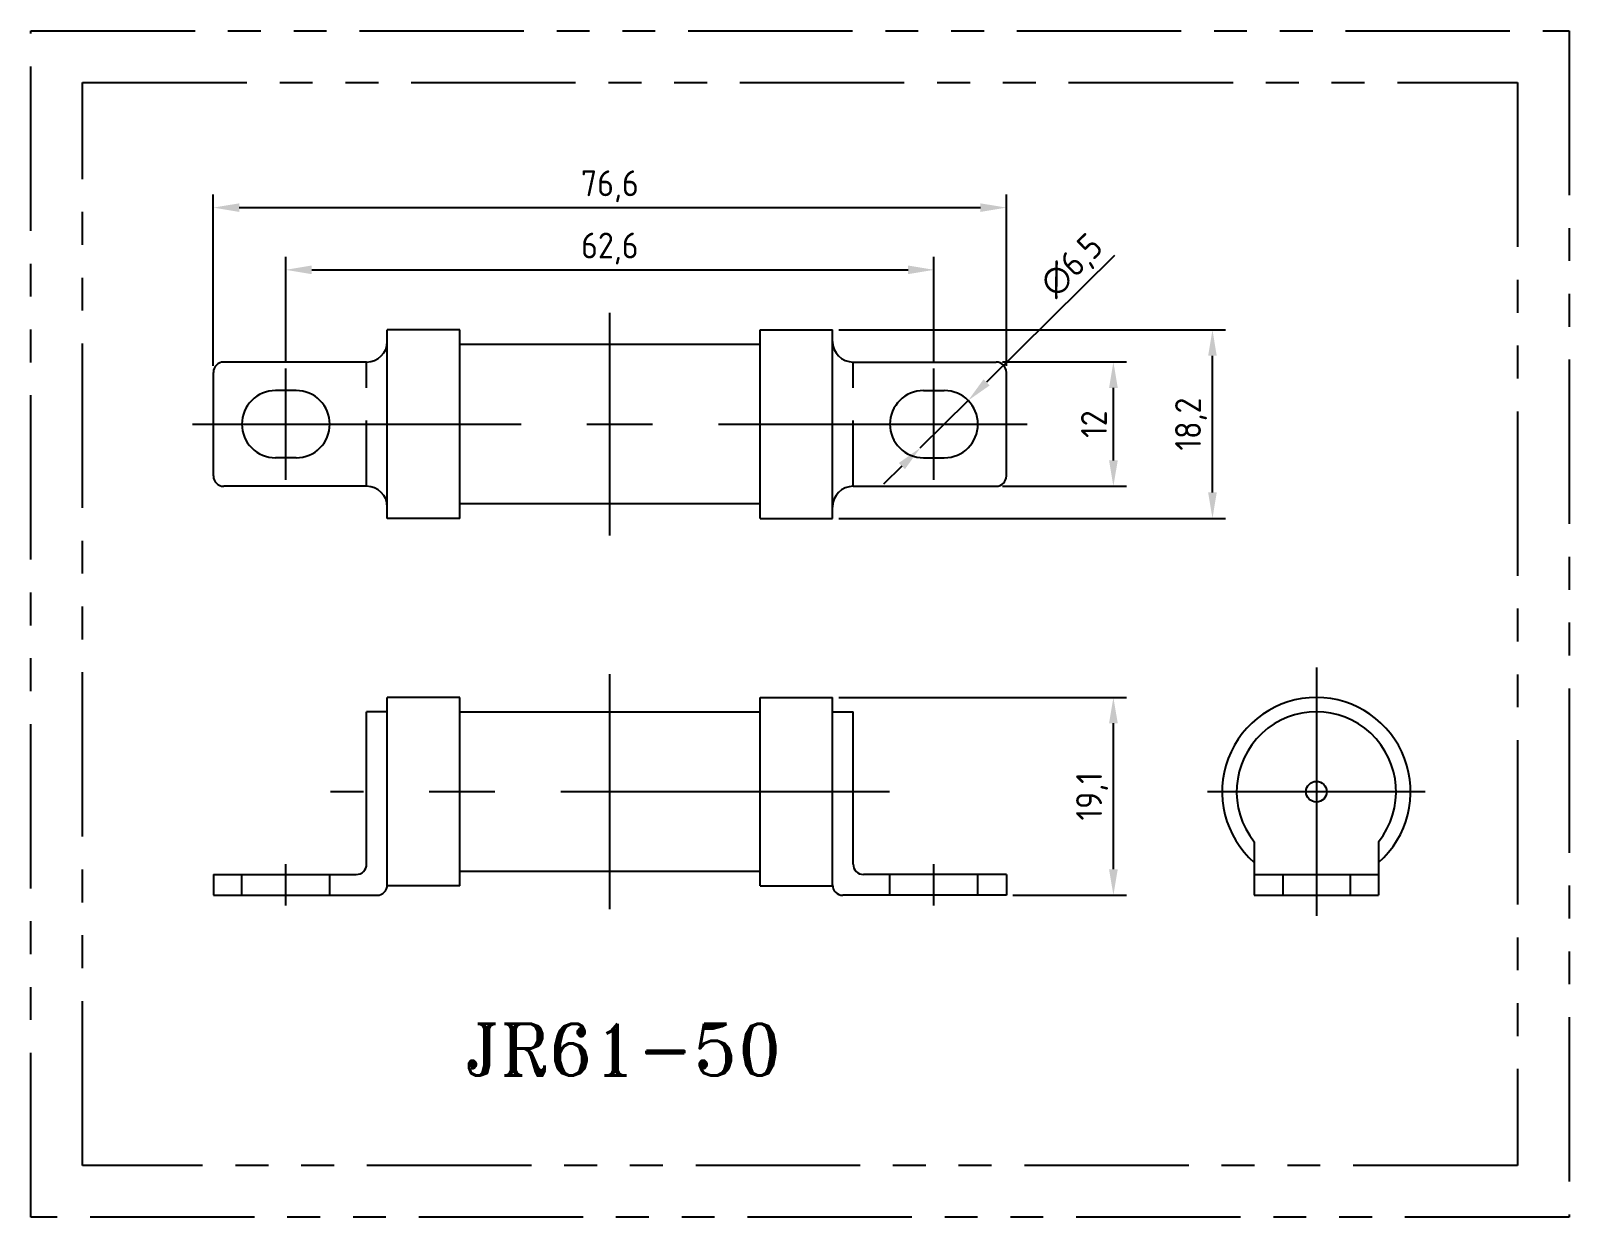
# Model space of a CAD drawing. Header units: millimetres. Extents: x 24815 to 36799, y -9299 to 5469.
# Drawn here: x 34762.6 to 34911.2, y 3207.8 to 3322.4 of the extents above; entities that cross this region are included whole.
import ezdxf

# ---------------------------------------------------------------- set-up
doc = ezdxf.new("R2010")
doc.units = ezdxf.units.MM
for name, pattern in [('CENTER', [50.8, 31.75, -6.35, 6.35, -6.35]), ('HIDDEN', [9.525, 6.35, -3.175]), ('PHANTOM2', [31.75, 15.875, -3.175, 3.175, -3.175, 3.175, -3.175])]:
    doc.linetypes.add(name, pattern=pattern)
doc.styles.add('ROMANT', font='romant')
doc.styles.get("Standard").update_dxf_attribs({"font": 'ISOCP.SHX', "bigfont": 'WHGTXT.SHX'})
doc.dimstyles.new('ISO-25', dxfattribs={"dimtxt": 2.5, "dimasz": 2.5, "dimexe": 1.25, "dimexo": 0.625, "dimtad": 1, "dimtxsty": 'Standard', "dimcen": 2.5, "dimadec": 0, "dimazin": 0, "dimtfac": 1, "dimtmove": 0, "dimatfit": 3, "dimfxl": 0, "dimarcsym": 0})

msp = doc.modelspace()

# ---------------------------------------------------------------- texts
at = {"insert": (34804.46, 3226.52, 0), "char_height": 5, "width": 85.7662, "attachment_point": 1, "style": 'ROMANT'}
msp.add_mtext('JR61-50', dxfattribs=at)

# ---------------------------------------------------------------- blocks, each defined once
blk = doc.blocks.new('*D843')
at = {"color": 0, "lineweight": -2}
for p, q in [((34840.62, 3258.03), (34868.38, 3258.03)), ((34867.13, 3241.43), (34867.13, 3255.53)), ((34857.42, 3238.93), (34868.38, 3238.93))]:
    blk.add_line(p, q, dxfattribs=at)
at = {"color": 0}
for points in [[(34866.71, 3255.53), (34867.55, 3255.53), (34867.13, 3258.03)], [(34866.71, 3241.43), (34867.55, 3241.43), (34867.13, 3238.93)]]:
    blk.add_solid(points, dxfattribs=at)
at = {"layer": 'Defpoints', "color": 0}
for p in [(34839.99, 3258.03), (34867.13, 3258.03), (34856.79, 3238.93)]:
    blk.add_point(p, dxfattribs=at)
at = {"color": 0, "insert": (34865.07, 3248.48), "char_height": 2.5, "attachment_point": 5, "rotation": 90}
blk.add_mtext('19,1', dxfattribs=at)
blk = doc.blocks.new('*D844')
at = {"color": 0, "lineweight": -2}
for p, q in [((34780.19, 3290.04), (34780.19, 3306.58)), ((34856.79, 3290.04), (34856.79, 3306.58)), ((34782.69, 3305.33), (34854.29, 3305.33))]:
    blk.add_line(p, q, dxfattribs=at)
at = {"color": 0}
for points in [[(34782.69, 3305.74), (34782.69, 3304.91), (34780.19, 3305.33)], [(34854.29, 3305.74), (34854.29, 3304.91), (34856.79, 3305.33)]]:
    blk.add_solid(points, dxfattribs=at)
at = {"layer": 'Defpoints', "color": 0}
for p in [(34856.79, 3305.33), (34780.19, 3289.42), (34856.79, 3289.42)]:
    blk.add_point(p, dxfattribs=at)
at = {"color": 0, "insert": (34818.49, 3307.39), "char_height": 2.5, "attachment_point": 5}
blk.add_mtext('76,6', dxfattribs=at)
blk = doc.blocks.new('*D845')
at = {"color": 0, "lineweight": -2}
for p, q in [((34867.25, 3300.69), (34854.88, 3288.46)), ((34848.48, 3282.13), (34853.1, 3286.7)), ((34846.7, 3280.37), (34844.93, 3278.61))]:
    blk.add_line(p, q, dxfattribs=at)
at = {"color": 0}
for points in [[(34854.59, 3288.75), (34855.18, 3288.16), (34853.1, 3286.7)], [(34846.41, 3280.67), (34847, 3280.08), (34848.48, 3282.13)]]:
    blk.add_solid(points, dxfattribs=at)
at = {"layer": 'Defpoints', "color": 0}
for p in [(34853.1, 3286.7), (34848.48, 3282.13)]:
    blk.add_point(p, dxfattribs=at)
at = {"color": 0, "insert": (34863.23, 3299.61), "char_height": 2.5, "attachment_point": 5, "rotation": 44.6755}
blk.add_mtext('∅6,5', dxfattribs=at)
blk = doc.blocks.new('*D846')
at = {"color": 0, "lineweight": -2}
for p, q in [((34840.62, 3293.52), (34877.95, 3293.52)), ((34876.7, 3277.82), (34876.7, 3291.02)), ((34840.62, 3275.32), (34877.95, 3275.32))]:
    blk.add_line(p, q, dxfattribs=at)
at = {"color": 0}
for points in [[(34876.28, 3291.02), (34877.11, 3291.02), (34876.7, 3293.52)], [(34876.28, 3277.82), (34877.11, 3277.82), (34876.7, 3275.32)]]:
    blk.add_solid(points, dxfattribs=at)
at = {"layer": 'Defpoints', "color": 0}
for p in [(34839.99, 3293.52), (34876.7, 3293.52), (34839.99, 3275.32)]:
    blk.add_point(p, dxfattribs=at)
at = {"color": 0, "insert": (34874.63, 3284.42), "char_height": 2.5, "attachment_point": 5, "rotation": 90}
blk.add_mtext('18,2', dxfattribs=at)
blk = doc.blocks.new('*D847')
at = {"color": 0, "lineweight": -2}
for p, q in [((34787.19, 3290.4), (34787.19, 3300.57)), ((34849.79, 3290.4), (34849.79, 3300.57)), ((34789.69, 3299.32), (34847.29, 3299.32))]:
    blk.add_line(p, q, dxfattribs=at)
at = {"color": 0}
for points in [[(34789.69, 3299.74), (34789.69, 3298.9), (34787.19, 3299.32)], [(34847.29, 3299.74), (34847.29, 3298.9), (34849.79, 3299.32)]]:
    blk.add_solid(points, dxfattribs=at)
at = {"layer": 'Defpoints', "color": 0}
for p in [(34849.79, 3299.32), (34787.19, 3289.78), (34849.79, 3289.78)]:
    blk.add_point(p, dxfattribs=at)
at = {"color": 0, "insert": (34818.49, 3301.38), "char_height": 2.5, "attachment_point": 5}
blk.add_mtext('62,6', dxfattribs=at)
blk = doc.blocks.new('*D848')
at = {"color": 0, "lineweight": -2}
for p, q in [((34856.42, 3290.42), (34868.38, 3290.42)), ((34867.13, 3280.92), (34867.13, 3287.92)), ((34856.42, 3278.42), (34868.38, 3278.42))]:
    blk.add_line(p, q, dxfattribs=at)
at = {"color": 0}
for points in [[(34866.71, 3287.92), (34867.55, 3287.92), (34867.13, 3290.42)], [(34866.71, 3280.92), (34867.55, 3280.92), (34867.13, 3278.42)]]:
    blk.add_solid(points, dxfattribs=at)
at = {"layer": 'Defpoints', "color": 0}
for p in [(34855.79, 3290.42), (34867.13, 3290.42), (34855.79, 3278.42)]:
    blk.add_point(p, dxfattribs=at)
at = {"color": 0, "insert": (34865.25, 3284.42), "char_height": 2.5, "attachment_point": 5, "rotation": 90}
blk.add_mtext('12', dxfattribs=at)

# ---------------------------------------------------------------- dimensions: what is measured, and where the dimension line sits
for base, p1, p2, picture, middle in [((34856.794, 3305.328, 0), (34780.194, 3289.415, 0), (34856.794, 3289.415, 0), '*D844', (34818.494, 3307.391, 0)), ((34849.794, 3299.32, 0), (34787.194, 3289.777, 0), (34849.794, 3289.777, 0), '*D847', (34818.494, 3301.382, 0))]:
    dim = msp.add_linear_dim(base=base, p1=p1, p2=p2, dimstyle='ISO-25')
    dim.commit()
    dim.dimension.update_dxf_attribs({"geometry": picture, "text_midpoint": middle})
dim = msp.add_diameter_dim_2p(p1=(34848.483, 3282.13, 0), p2=(34853.105, 3286.7, 0), dimstyle='ISO-25')
dim.commit()
dim.dimension.update_dxf_attribs({"geometry": '*D845', "text_midpoint": (34864.683, 3298.148, 0), "dimtype": 163})
for base, p1, p2, picture, middle in [((34876.697, 3293.515, 0), (34839.994, 3275.315, 0), (34839.994, 3293.515, 0), '*D846', (34874.634, 3284.415, 0)), ((34867.129, 3290.415, 0), (34855.794, 3278.415, 0), (34855.794, 3290.415, 0), '*D848', (34865.254, 3284.415, 0)), ((34867.129, 3258.026, 0), (34856.794, 3238.926, 0), (34839.994, 3258.026, 0), '*D843', (34865.067, 3248.476, 0))]:
    dim = msp.add_linear_dim(base=base, p1=p1, p2=p2, angle=90, dimstyle='ISO-25')
    dim.commit()
    dim.dimension.update_dxf_attribs({"geometry": picture, "text_midpoint": middle})

# ---------------------------------------------------------------- linework, layer by layer
at = {"linetype": 'CENTER'}
for p, q in [((34818.494, 3273.652, 0), (34818.494, 3295.178, 0)), ((34778.174, 3284.415, 0), (34858.814, 3284.415, 0)), ((34886.734, 3260.917, 0), (34886.734, 3236.935, 0)), ((34818.494, 3237.587, 0), (34818.494, 3260.265, 0)), ((34845.495, 3248.926, 0), (34791.492, 3248.926, 0)), ((34897.259, 3248.926, 0), (34876.21, 3248.926, 0))]:
    msp.add_line(p, q, dxfattribs=at)
at = {"color": 3}
for p, q in [((34796.994, 3275.315, 0), (34796.994, 3293.515, 0)), ((34803.994, 3293.515, 0), (34796.994, 3293.515, 0)), ((34803.994, 3275.315, 0), (34803.994, 3293.515, 0)), ((34832.994, 3275.315, 0), (34832.994, 3293.515, 0)), ((34832.994, 3293.515, 0), (34839.994, 3293.515, 0)), ((34839.994, 3275.315, 0), (34839.994, 3293.515, 0)), ((34832.994, 3292.115, 0), (34803.994, 3292.115, 0)), ((34794.994, 3290.415, 0), (34781.194, 3290.415, 0)), ((34841.994, 3290.415, 0), (34855.794, 3290.415, 0)), ((34780.194, 3279.415, 0), (34780.194, 3289.415, 0)), ((34856.794, 3279.415, 0), (34856.794, 3289.415, 0)), ((34788.194, 3287.665, 0), (34786.194, 3287.665, 0)), ((34848.794, 3287.665, 0), (34850.794, 3287.665, 0)), ((34788.194, 3281.165, 0), (34786.194, 3281.165, 0)), ((34848.794, 3281.165, 0), (34850.794, 3281.165, 0)), ((34794.994, 3278.415, 0), (34781.194, 3278.415, 0)), ((34841.994, 3278.415, 0), (34855.794, 3278.415, 0)), ((34832.994, 3276.715, 0), (34803.994, 3276.715, 0)), ((34803.994, 3275.315, 0), (34796.994, 3275.315, 0)), ((34832.994, 3275.315, 0), (34839.994, 3275.315, 0)), ((34796.994, 3239.926, 0), (34796.994, 3258.026, 0)), ((34803.994, 3258.026, 0), (34796.994, 3258.026, 0)), ((34803.994, 3239.826, 0), (34803.994, 3258.026, 0)), ((34832.994, 3239.826, 0), (34832.994, 3258.026, 0)), ((34832.994, 3258.026, 0), (34839.994, 3258.026, 0)), ((34839.994, 3239.926, 0), (34839.994, 3258.026, 0)), ((34794.994, 3241.926, 0), (34794.994, 3256.626, 0)), ((34796.994, 3256.626, 0), (34794.994, 3256.626, 0)), ((34803.994, 3256.626, 0), (34832.994, 3256.626, 0)), ((34839.994, 3256.626, 0), (34841.994, 3256.626, 0)), ((34841.994, 3241.926, 0), (34841.994, 3256.626, 0)), ((34880.734, 3244.1, 0), (34880.734, 3238.926, 0)), ((34892.734, 3244.1, 0), (34892.734, 3238.926, 0)), ((34832.994, 3241.226, 0), (34803.994, 3241.226, 0)), ((34780.194, 3240.926, 0), (34793.994, 3240.926, 0)), ((34780.194, 3240.926, 0), (34780.194, 3238.926, 0)), ((34803.994, 3239.826, 0), (34796.994, 3239.826, 0)), ((34832.994, 3239.826, 0), (34839.994, 3239.826, 0)), ((34856.794, 3240.926, 0), (34842.994, 3240.926, 0)), ((34856.794, 3240.926, 0), (34856.794, 3238.926, 0)), ((34880.734, 3240.926, 0), (34892.734, 3240.926, 0)), ((34780.194, 3238.926, 0), (34795.994, 3238.926, 0)), ((34856.794, 3238.926, 0), (34840.994, 3238.926, 0)), ((34880.734, 3238.926, 0), (34892.734, 3238.926, 0))]:
    msp.add_line(p, q, dxfattribs=at)
at = {"linetype": 'HIDDEN'}
for p, q in [((34794.994, 3278.415, 0), (34794.994, 3290.415, 0)), ((34841.994, 3278.415, 0), (34841.994, 3290.415, 0))]:
    msp.add_line(p, q, dxfattribs=at)
for p, q in [((34787.194, 3279.054, 0), (34787.194, 3289.777, 0)), ((34849.794, 3279.054, 0), (34849.794, 3289.777, 0)), ((34787.194, 3237.926, 0), (34787.194, 3241.926, 0)), ((34849.794, 3237.926, 0), (34849.794, 3241.926, 0)), ((34782.944, 3238.926, 0), (34782.944, 3240.926, 0)), ((34791.444, 3238.926, 0), (34791.444, 3240.926, 0)), ((34845.544, 3238.926, 0), (34845.544, 3240.926, 0)), ((34854.044, 3238.926, 0), (34854.044, 3240.926, 0)), ((34883.484, 3240.926, 0), (34883.484, 3238.926, 0)), ((34889.984, 3240.926, 0), (34889.984, 3238.926, 0))]:
    msp.add_line(p, q)
at = {"color": 6, "linetype": 'PHANTOM2', "elevation": 0}
for points in [[(34762.557, 3322.404), (34911.158, 3322.404), (34911.158, 3207.835), (34762.557, 3207.835)], [(34767.557, 3317.404), (34906.158, 3317.404), (34906.158, 3212.835), (34767.557, 3212.835)]]:
    msp.add_lwpolyline(points, close=True, dxfattribs=at)
at = {"color": 3}
msp.add_circle((34886.734, 3248.926, 0), 1, dxfattribs=at)
for centre, radius, start, end in [((34794.994, 3292.415, 0), 2, 270, 0), ((34841.994, 3292.415, 0), 2, 180, 270), ((34781.194, 3289.415, 0), 1, 90, 180), ((34855.794, 3289.415, 0), 1, 0, 90), ((34786.194, 3284.415, 0), 3.25, 90, 270), ((34788.194, 3284.415, 0), 3.25, 270, 89.99996), ((34848.794, 3284.415, 0), 3.25, 90, 270), ((34850.794, 3284.415, 0), 3.25, 270, 89.99996), ((34781.194, 3279.415, 0), 1, 180, 270), ((34794.994, 3276.415, 0), 2, 0, 90), ((34841.994, 3276.415, 0), 2, 90, 180), ((34855.794, 3279.415, 0), 1, 270, 0), ((34886.734, 3248.926, 0), 9.1, 311.24961, 228.75039), ((34886.734, 3248.926, 0), 7.7, 321.18929, 218.81071), ((34793.994, 3241.926, 0), 1, 270, 0), ((34842.994, 3241.926, 0), 1, 180, 270), ((34795.994, 3239.926, 0), 1, 270, 0), ((34840.994, 3239.926, 0), 1, 180, 270)]:
    msp.add_arc(centre, radius, start, end, dxfattribs=at)

msp.set_redraw_order([(e.dxf.handle, doc.entitydb.next_handle()) for e in msp.query("TEXT MTEXT ATTDEF DIMENSION ARC_DIMENSION")])  # texts and dimensions are drawn at this point

doc.saveas('drawing.dxf')
